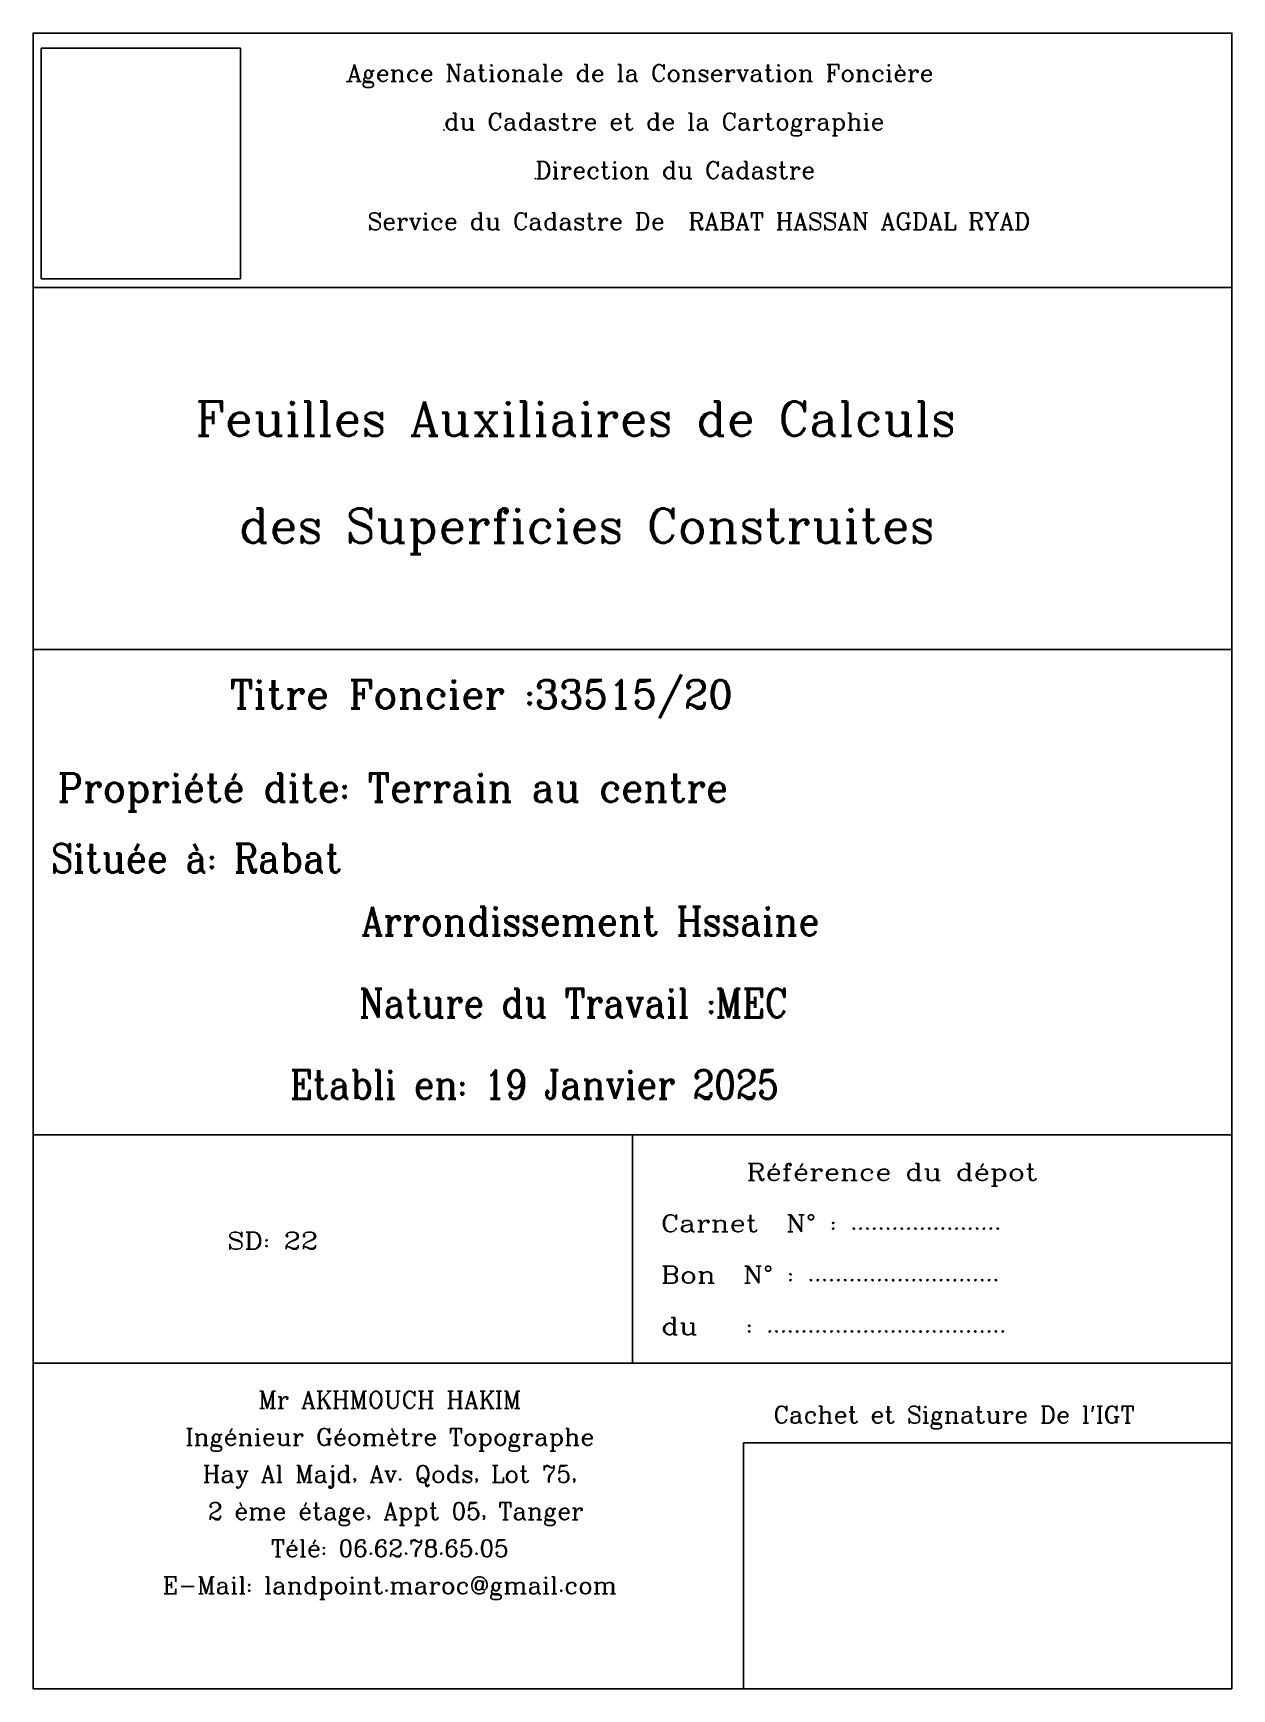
# Model space of a CAD drawing. Header units: millimetres. Extents: x 376567 to 377468, y 378762 to 378979.
# Drawn here: x 376566.8 to 376724.3, y 378761.9 to 378979.4 of the extents above; entities that cross this region are included whole.
import ezdxf

# ---------------------------------------------------------------- set-up
doc = ezdxf.new("R2010")
doc.units = ezdxf.units.MM
for name, color, linetype in [('CADREP2', 1, 'Continuous'), ('P1CONTINU', 7, 'Continuous'), ('P1TXT1', 6, 'Continuous'), ('P1TXT2', 7, 'Continuous'), ('P1TXT5', 7, 'Continuous'), ('P1TXT6', 7, 'Continuous'), ('P2TXT2', 7, 'Continuous'), ('P2TXT3', 7, 'Continuous')]:
    doc.layers.add(name, color=color, linetype=linetype)
doc.styles.add('ROMANC', font='romanc.shx')
picture_1 = doc.add_image_def('image1.bmp', size_in_pixel=(101, 117))

msp = doc.modelspace()

# ---------------------------------------------------------------- texts
at = {"layer": 'P1TXT1', "color": 0, "style": 'ROMANC'}
for s, p in [('Agence Nationale de la Conservation Foncière', (376608.02, 378973.05)), ('du Cadastre et de la Cartographie', (376620.77, 378966.68)), ('Direction du Cadastre', (376632.77, 378960.3)), ('Service du Cadastre De  RABAT HASSAN AGDAL RYAD', (376610.71, 378953.58))]:
    msp.add_text(s, height=2.25, dxfattribs=at).set_placement(p)
at = {"layer": 'P1TXT5', "style": 'ROMANC', "width": 1.167}
for s, p in [('Référence du dépot', (376660.52, 378828.68)), ('Carnet  N° : ......................', (376649.27, 378821.93)), ('SD: 22', (376592.27, 378819.65)), ('Bon  N° : ............................', (376649.27, 378815.18)), ('du   : ...................................', (376649.27, 378808.43))]:
    msp.add_text(s, height=2.25, dxfattribs=at).set_placement(p)
at = {"layer": 'P1TXT6', "style": 'ROMANC'}
msp.add_text("Cachet et Signature De l'IGT", height=2.25, dxfattribs=at).set_placement((376664.04, 378796.8))
at = {"layer": 'P1TXT6', "insert": (376575.37, 378801), "char_height": 2.25, "width": 76.5512, "attachment_point": 1, "style": 'ROMANC'}
msp.add_mtext('\\pxsm1.3,qc;Mr AKHMOUCH HAKIM \\PIngénieur Géomètre Topographe\\PHay Al Majd, Av. Qods, Lot 75,\\P 2 ème étage, Appt 05, Tanger\\PTélé: 06.62.78.65.05  \\PE-Mail: landpoint.maroc@gmail.com', dxfattribs=at)
at = {"layer": 'P2TXT2', "style": 'ROMANC'}
for s, p in [(' Feuilles Auxiliaires de Calculs ', (376585.02, 378926.54)), ('des Superficies Construites', (376593.79, 378912.47))]:
    msp.add_text(s, height=4.5, dxfattribs=at).set_placement(p)
at = {"layer": 'P2TXT3', "color": 0, "style": 'ROMANC'}
msp.add_text('Titre Foncier :33515/20', height=3.75, dxfattribs=at).set_placement((376592.64, 378890.68))
for s, width, p in [('Propriété dite: Terrain au centre', 0.95, (376569.98, 378878.42)), ('Située à: Rabat', 0.9, (376569.13, 378869.15)), ('Arrondissement Hssaine', 0.9, (376609.9, 378860.89)), ('Nature du Travail :MEC', 0.88, (376609.61, 378850.12)), ('Etabli en: 19 Janvier 2025', 0.88, (376600.54, 378839.41))]:
    msp.add_text(s, height=3.75, dxfattribs=dict(at, width=width)).set_placement(p)

# ---------------------------------------------------------------- linework, layer by layer
at = {"linetype": 'Continuous'}
msp.add_line((376724.27, 378761.9), (376566.77, 378761.9), dxfattribs=at)
msp.add_lwpolyline([(376660.12, 378761.9), (376660.12, 378794.2), (376724.27, 378794.2), (376724.27, 378761.9)], dxfattribs=at)
at = {"layer": 'CADREP2', "color": 0}
msp.add_lwpolyline([(376566.77, 378761.9), (376566.77, 378979.43), (376724.27, 378979.43), (376724.27, 378761.9)], dxfattribs=at)
at = {"layer": 'P1CONTINU'}
for p, q in [((376566.77, 378979.43), (376724.27, 378979.43)), ((376566.77, 378979.4), (376724.27, 378979.4)), ((376566.77, 378898.43), (376724.27, 378898.43)), ((376566.77, 378834.68), (376645.52, 378834.68)), ((376645.52, 378834.68), (376645.52, 378804.68)), ((376645.52, 378834.68), (376724.27, 378834.68))]:
    msp.add_line(p, q, dxfattribs=at)
at = {"layer": 'P1CONTINU', "color": 0}
msp.add_line((376566.77, 378946.01), (376724.27, 378946.01), dxfattribs=at)
at = {"layer": 'P1TXT1', "color": 0}
for p in [(376608.02, 378973.05), (376620.77, 378966.68), (376632.77, 378960.3)]:
    msp.add_point(p, dxfattribs=at)
at = {"layer": 'P1TXT2'}
msp.add_line((376566.77, 378804.68), (376724.27, 378804.68), dxfattribs=at)

msp.set_redraw_order([(e.dxf.handle, doc.entitydb.next_handle()) for e in msp.query("TEXT MTEXT ATTDEF DIMENSION ARC_DIMENSION")])  # texts and dimensions are drawn at this point

# ---------------------------------------------------------------- pictures from other files: only their frames are drawn
at = {"linetype": 'Continuous'}
image = msp.add_image(picture_1, insert=(376567.82, 378947.13), size_in_units=(26.19, 30.34), dxfattribs=at)
image.dxf.flags = 7

doc.saveas('drawing.dxf')
